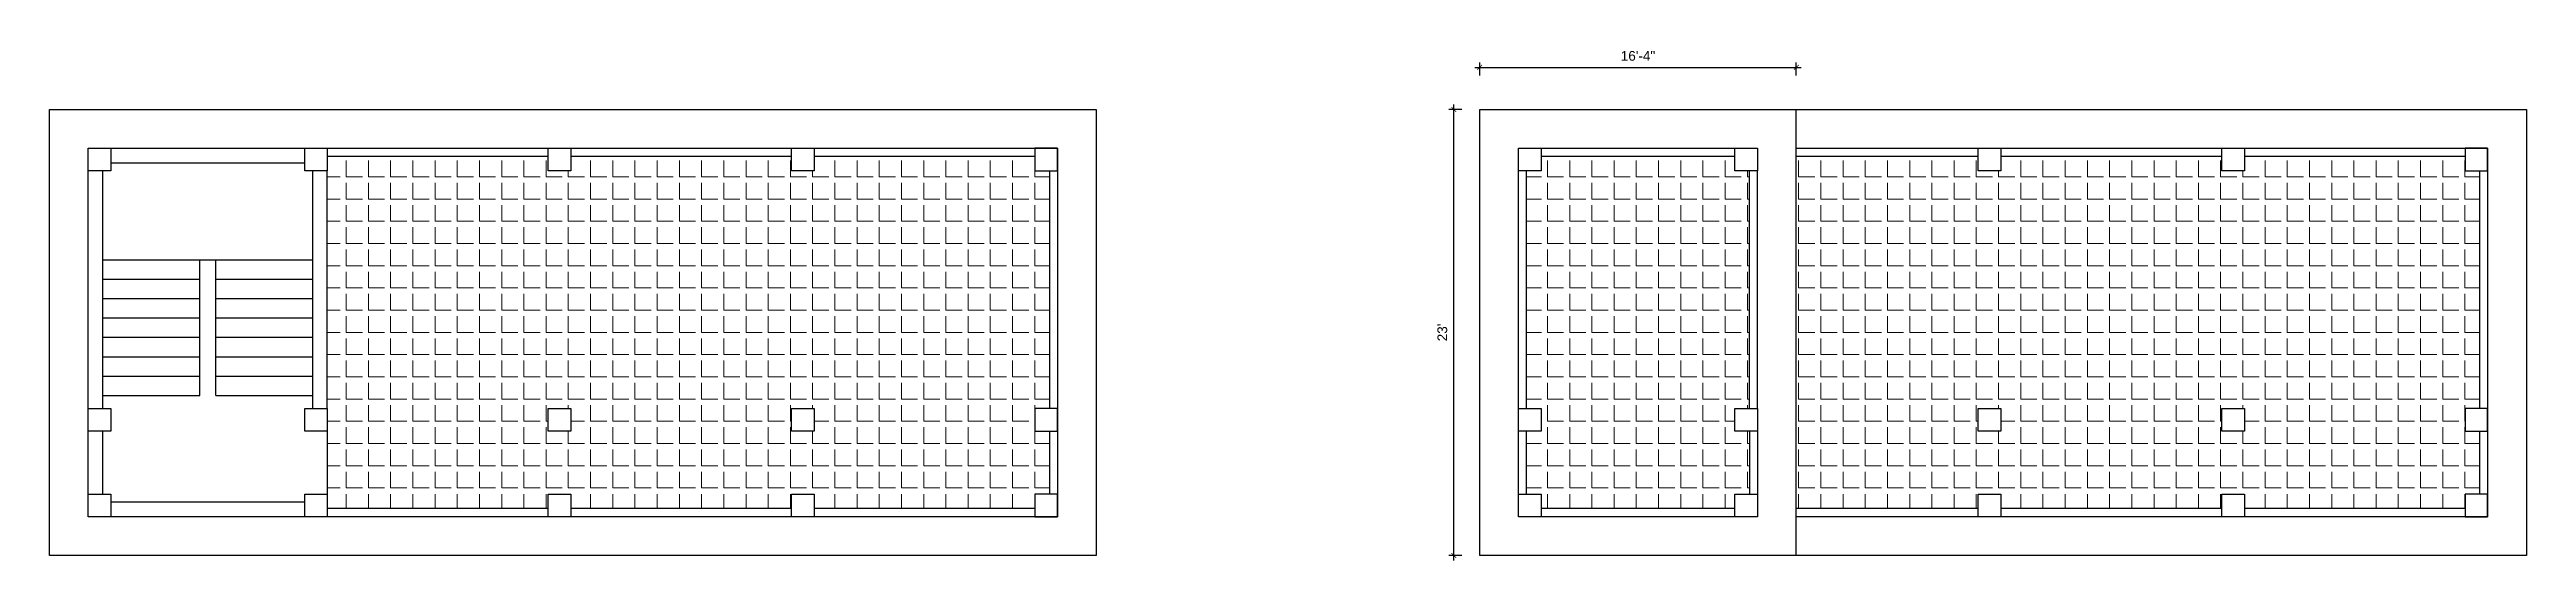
# Model space of a CAD drawing. Header units: inches. Extents: x 135 to 12999, y 9074 to 13214.
# Drawn here: x 2359 to 3892, y 11698 to 12014 of the extents above; entities that cross this region are included whole.
import ezdxf

# ---------------------------------------------------------------- set-up
doc = ezdxf.new("R2010")
doc.units = ezdxf.units.IN
doc.header["$MEASUREMENT"] = 0
doc.layers.add('hatch-.09', color=8, linetype='Continuous', lineweight=9)
doc.styles.add('arial 1000', font='arial.ttf')
doc.dimstyles.new("1-8'", dxfattribs={"dimtxt": 6, "dimasz": 3, "dimexe": 3, "dimexo": 6, "dimgap": 4, "dimtad": 1, "dimdec": 0, "dimzin": 0, "dimdsep": 46, "dimlunit": 4, "dimtxsty": 'arial 1000', "dimblk": 'ARCHTICK', "dimcen": 8, "dimdle": 3, "dimclrt": 7, "dimazin": 0, "dimtfac": 1, "dimtdec": 0, "dimtix": 1, "dimtmove": 2, "dimatfit": 3, "dimfxl": 5, "dimfxlon": 1, "dimarcsym": 0})

msp = doc.modelspace()

# ---------------------------------------------------------------- blocks, each defined once
blk = doc.blocks.new('_ArchTick')
at = {"color": 0, "const_width": 0.15}
blk.add_lwpolyline([(-0.5, -0.5), (0.5, 0.5)], dxfattribs=at)
blk = doc.blocks.new('*D625')
at = {"layer": 'Defpoints', "color": 0, "lineweight": -2, "transparency": 16777216}
for p, q in [((3241.3, 12002.7), (3443.3, 12002.7)), ((3244.3, 11997.7), (3244.3, 12005.7)), ((3440.3, 11997.7), (3440.3, 12005.7))]:
    blk.add_line(p, q, dxfattribs=at)
at = {"layer": 'Defpoints', "color": 0, "transparency": 16777216}
for p in [(3440.3, 12002.7), (3244.3, 11976.7), (3440.3, 11976.7)]:
    blk.add_point(p, dxfattribs=at)
at = {"layer": 'Defpoints', "color": 0, "lineweight": -2, "transparency": 16777216, "xscale": 3, "yscale": 3, "zscale": 3, "rotation": 180}
blk.add_blockref('_ArchTick', (3244.3, 12002.7), dxfattribs=at)
at = {"layer": 'Defpoints', "color": 0, "lineweight": -2, "transparency": 16777216, "xscale": 3, "yscale": 3, "zscale": 3}
blk.add_blockref('_ArchTick', (3440.3, 12002.7), dxfattribs=at)
at = {"layer": 'Defpoints', "color": 7, "transparency": 16777216, "insert": (3342.3, 12009.8), "char_height": 6, "attachment_point": 5, "style": 'arial 1000'}
blk.add_mtext('16\'-4"', dxfattribs=at)
blk = doc.blocks.new('*D626')
at = {"layer": 'Defpoints', "color": 0, "lineweight": -2, "transparency": 16777216}
for p, q in [((3233.3, 11976.7), (3225.3, 11976.7)), ((3228.3, 11697.7), (3228.3, 11979.7)), ((3233.3, 11700.7), (3225.3, 11700.7))]:
    blk.add_line(p, q, dxfattribs=at)
at = {"layer": 'Defpoints', "color": 0, "transparency": 16777216}
for p in [(3228.3, 11976.7), (3244.3, 11976.7), (3244.3, 11700.7)]:
    blk.add_point(p, dxfattribs=at)
at = {"layer": 'Defpoints', "color": 0, "lineweight": -2, "transparency": 16777216, "xscale": 3, "yscale": 3, "zscale": 3}
for p, rotation in [((3228.3, 11976.7), 90), ((3228.3, 11700.7), 270)]:
    blk.add_blockref('_ArchTick', p, dxfattribs=dict(at, rotation=rotation))
at = {"layer": 'Defpoints', "color": 7, "transparency": 16777216, "insert": (3221.2, 11838.7), "char_height": 6, "attachment_point": 5, "rotation": 90, "style": 'arial 1000'}
blk.add_mtext("23'", dxfattribs=at)

# ---------------------------------------------------------------- dimensions: what is measured, and where the dimension line sits
at = {"layer": 'Defpoints'}
dim = msp.add_linear_dim(base=(3440.3, 12002.7), p1=(3244.3, 11976.7), p2=(3440.3, 11976.7), dimstyle="1-8'", dxfattribs=at)
dim.commit()
dim.dimension.update_dxf_attribs({"geometry": '*D625', "text_midpoint": (3342.3, 12009.8)})
dim = msp.add_linear_dim(base=(3228.3, 11976.7), p1=(3244.3, 11700.7), p2=(3244.3, 11976.7), angle=90, dimstyle="1-8'", dxfattribs=at)
dim.commit()
dim.dimension.update_dxf_attribs({"geometry": '*D626', "text_midpoint": (3221.2, 11838.7)})

# ---------------------------------------------------------------- hatches: boundary and pattern name
at = {"layer": 'hatch-.09'}
h = msp.add_hatch(dxfattribs=at)
h.set_pattern_fill('ANGLE', color=256, scale=50)
h.set_pattern_definition([(0, (-97.415, 0), (0, 13.75), [10, -3.75]), (90, (-97.415, 0), (-13.75, 8e-16), [10, -3.75])])
h.paths.add_polyline_path([(2977.9, 11938.7), (2968.9, 11938.7), (2968.9, 11947.7), (2832.3, 11947.7), (2832.3, 11938.7), (2818.3, 11938.7), (2818.3, 11947.7), (2681.6, 11947.7), (2681.6, 11938.7), (2667.6, 11938.7), (2667.6, 11947.7), (2530.9, 11947.7), (2530.9, 11938.7), (2530.9, 11791.7), (2530.9, 11777.7), (2530.9, 11729.7), (2667.6, 11729.7), (2667.6, 11738.7), (2681.6, 11738.7), (2681.6, 11729.7), (2818.3, 11729.7), (2818.3, 11738.7), (2832.3, 11738.7), (2832.3, 11729.7), (2968.9, 11729.7), (2968.9, 11738.7), (2977.9, 11738.7), (2977.9, 11777.7), (2968.9, 11777.7), (2968.9, 11791.7), (2977.9, 11791.7)])
h.paths.add_polyline_path([(2681.6, 11791.7), (2681.6, 11777.7), (2667.6, 11777.7), (2667.6, 11791.7)], flags=16)
h.paths.add_polyline_path([(2818.3, 11791.7), (2832.3, 11791.7), (2832.3, 11777.7), (2818.3, 11777.7)], flags=16)
h = msp.add_hatch(dxfattribs=at)
h.set_pattern_fill('ANGLE', color=256, scale=50)
h.set_pattern_definition([(0, (0, 0), (0, 13.75), [10, -3.75]), (90, (0, 0), (-13.75, 8e-16), [10, -3.75])])
h.paths.add_polyline_path([(3411.3, 11938.7), (3402.3, 11938.7), (3402.3, 11947.7), (3282.3, 11947.7), (3282.3, 11938.7), (3273.3, 11938.7), (3273.3, 11791.7), (3282.3, 11791.7), (3282.3, 11777.7), (3273.3, 11777.7), (3273.3, 11738.7), (3282.3, 11738.7), (3282.3, 11729.7), (3402.3, 11729.7), (3402.3, 11738.7), (3411.3, 11738.7), (3411.3, 11777.7), (3402.3, 11777.7), (3402.3, 11791.7), (3411.3, 11791.7)])
h = msp.add_hatch(dxfattribs=at)
h.set_pattern_fill('ANGLE', color=256, scale=50)
h.set_pattern_definition([(0, (788, 0), (0, 13.75), [10, -3.75]), (90, (788, 0), (-13.75, 8e-16), [10, -3.75])])
h.paths.add_polyline_path([(3567, 11791.7), (3567, 11777.7), (3553, 11777.7), (3553, 11791.7)], flags=16)
h.paths.add_polyline_path([(3703.7, 11791.7), (3717.7, 11791.7), (3717.7, 11777.7), (3703.7, 11777.7)], flags=16)
h.paths.add_polyline_path([(3440.3, 11947.7), (3440.3, 11729.7), (3553, 11729.7), (3553, 11738.7), (3567, 11738.7), (3567, 11729.7), (3703.7, 11729.7), (3703.7, 11738.7), (3717.7, 11738.7), (3717.7, 11729.7), (3854.3, 11729.7), (3854.3, 11738.7), (3863.3, 11738.7), (3863.3, 11777.7), (3854.3, 11777.7), (3854.3, 11791.7), (3863.3, 11791.7), (3863.3, 11938.7), (3854.3, 11938.7), (3854.3, 11947.7), (3717.7, 11947.7), (3717.7, 11938.7), (3703.7, 11938.7), (3703.7, 11947.7), (3567, 11947.7), (3567, 11938.7), (3553, 11938.7), (3553, 11947.7)])

# ---------------------------------------------------------------- linework, layer by layer
at = {"layer": 'Defpoints'}
for p, q in [((2358.9, 11976.7), (3006.9, 11976.7)), ((2358.9, 11700.7), (2358.9, 11976.7)), ((3006.9, 11976.7), (3006.9, 11700.7)), ((3244.3, 11976.7), (3892.3, 11976.7)), ((3244.3, 11700.7), (3244.3, 11976.7)), ((3440.3, 11700.7), (3440.3, 11976.7)), ((3892.3, 11976.7), (3892.3, 11700.7)), ((2382.9, 11952.7), (2982.9, 11952.7)), ((2382.9, 11724.7), (2382.9, 11952.7)), ((2530.9, 11947.7), (2667.6, 11947.7)), ((2681.6, 11947.7), (2818.3, 11947.7)), ((2832.3, 11947.7), (2968.9, 11947.7)), ((2982.9, 11952.7), (2982.9, 11724.7)), ((3268.3, 11952.7), (3416.3, 11952.7)), ((3268.3, 11724.7), (3268.3, 11952.7)), ((3282.3, 11947.7), (3402.3, 11947.7)), ((3440.3, 11952.7), (3868.3, 11952.7)), ((3440.3, 11947.7), (3553, 11947.7)), ((3567, 11947.7), (3703.7, 11947.7)), ((3717.7, 11947.7), (3854.3, 11947.7)), ((3868.3, 11952.7), (3868.3, 11724.7)), ((2391.9, 11791.7), (2391.9, 11938.7)), ((2396.9, 11943.7), (2516.9, 11943.7)), ((2521.9, 11791.7), (2521.9, 11938.7)), ((2530.9, 11791.7), (2530.9, 11938.7)), ((2977.9, 11938.7), (2977.9, 11791.7)), ((3273.3, 11791.7), (3273.3, 11938.7)), ((3411.3, 11791.7), (3411.3, 11938.7)), ((3416.3, 11791.7), (3416.3, 11938.7)), ((3863.3, 11938.7), (3863.3, 11791.7)), ((2391.9, 11883.7), (2521.9, 11883.7)), ((2391.9, 11871.7), (2451.9, 11871.7)), ((2451.9, 11799.7), (2451.9, 11883.7)), ((2461.9, 11799.7), (2461.9, 11883.7)), ((2461.9, 11871.7), (2521.9, 11871.7)), ((2391.9, 11859.7), (2451.9, 11859.7)), ((2461.9, 11859.7), (2521.9, 11859.7)), ((2391.9, 11847.7), (2451.9, 11847.7)), ((2461.9, 11847.7), (2521.9, 11847.7)), ((2391.9, 11835.7), (2451.9, 11835.7)), ((2391.9, 11823.7), (2451.9, 11823.7)), ((2461.9, 11835.7), (2521.9, 11835.7)), ((2461.9, 11823.7), (2521.9, 11823.7)), ((2391.9, 11811.7), (2451.9, 11811.7)), ((2461.9, 11811.7), (2521.9, 11811.7)), ((2391.9, 11799.7), (2451.9, 11799.7)), ((2461.9, 11799.7), (2521.9, 11799.7)), ((2391.9, 11738.7), (2391.9, 11777.7)), ((2530.9, 11777.7), (2530.9, 11738.7)), ((2977.9, 11777.7), (2977.9, 11738.7)), ((3273.3, 11738.7), (3273.3, 11777.7)), ((3411.3, 11777.7), (3411.3, 11738.7)), ((3416.3, 11777.7), (3416.3, 11724.7)), ((3863.3, 11777.7), (3863.3, 11738.7)), ((2516.9, 11733.7), (2396.9, 11733.7)), ((2530.9, 11738.7), (2530.9, 11724.7)), ((2982.9, 11724.7), (2382.9, 11724.7)), ((2667.6, 11729.7), (2530.9, 11729.7)), ((2818.3, 11729.7), (2681.6, 11729.7)), ((2968.9, 11729.7), (2832.3, 11729.7)), ((3416.3, 11724.7), (3268.3, 11724.7)), ((3402.3, 11729.7), (3282.3, 11729.7)), ((3553, 11729.7), (3440.3, 11729.7)), ((3868.3, 11724.7), (3440.3, 11724.7)), ((3703.7, 11729.7), (3567, 11729.7)), ((3854.3, 11729.7), (3717.7, 11729.7)), ((3006.9, 11700.7), (2358.9, 11700.7)), ((3892.3, 11700.7), (3244.3, 11700.7))]:
    msp.add_line(p, q, dxfattribs=at)
for points in [[(2382.9, 11952.7), (2396.9, 11952.7), (2396.9, 11938.7), (2382.9, 11938.7)], [(2516.9, 11952.7), (2530.9, 11952.7), (2530.9, 11938.7), (2516.9, 11938.7)], [(2667.6, 11952.7), (2681.6, 11952.7), (2681.6, 11938.7), (2667.6, 11938.7)], [(2818.3, 11952.7), (2832.3, 11952.7), (2832.3, 11938.7), (2818.3, 11938.7)], [(2982.9, 11952.7), (2968.9, 11952.7), (2968.9, 11938.7), (2982.9, 11938.7)], [(3268.3, 11952.7), (3282.3, 11952.7), (3282.3, 11938.7), (3268.3, 11938.7)], [(3402.3, 11952.7), (3416.3, 11952.7), (3416.3, 11938.7), (3402.3, 11938.7)], [(3553, 11952.7), (3567, 11952.7), (3567, 11938.7), (3553, 11938.7)], [(3703.7, 11952.7), (3717.7, 11952.7), (3717.7, 11938.7), (3703.7, 11938.7)], [(3868.3, 11952.7), (3854.3, 11952.7), (3854.3, 11938.7), (3868.3, 11938.7)], [(2382.9, 11791.7), (2396.9, 11791.7), (2396.9, 11777.7), (2382.9, 11777.7)], [(2516.9, 11791.7), (2530.9, 11791.7), (2530.9, 11777.7), (2516.9, 11777.7)], [(2667.6, 11791.7), (2681.6, 11791.7), (2681.6, 11777.7), (2667.6, 11777.7)], [(2818.3, 11791.7), (2832.3, 11791.7), (2832.3, 11777.7), (2818.3, 11777.7)], [(2982.9, 11791.7), (2968.9, 11791.7), (2968.9, 11777.7), (2982.9, 11777.7)], [(3268.3, 11791.7), (3282.3, 11791.7), (3282.3, 11777.7), (3268.3, 11777.7)], [(3402.3, 11791.7), (3416.3, 11791.7), (3416.3, 11777.7), (3402.3, 11777.7)], [(3553, 11791.7), (3567, 11791.7), (3567, 11777.7), (3553, 11777.7)], [(3703.7, 11791.7), (3717.7, 11791.7), (3717.7, 11777.7), (3703.7, 11777.7)], [(3868.3, 11791.7), (3854.3, 11791.7), (3854.3, 11777.7), (3868.3, 11777.7)], [(2382.9, 11738.7), (2396.9, 11738.7), (2396.9, 11724.7), (2382.9, 11724.7)], [(2516.9, 11738.7), (2530.9, 11738.7), (2530.9, 11724.7), (2516.9, 11724.7)], [(2667.6, 11738.7), (2681.6, 11738.7), (2681.6, 11724.7), (2667.6, 11724.7)], [(2818.3, 11738.7), (2832.3, 11738.7), (2832.3, 11724.7), (2818.3, 11724.7)], [(2982.9, 11738.7), (2968.9, 11738.7), (2968.9, 11724.7), (2982.9, 11724.7)], [(3268.3, 11738.7), (3282.3, 11738.7), (3282.3, 11724.7), (3268.3, 11724.7)], [(3402.3, 11738.7), (3416.3, 11738.7), (3416.3, 11724.7), (3402.3, 11724.7)], [(3553, 11738.7), (3567, 11738.7), (3567, 11724.7), (3553, 11724.7)], [(3703.7, 11738.7), (3717.7, 11738.7), (3717.7, 11724.7), (3703.7, 11724.7)], [(3868.3, 11738.7), (3854.3, 11738.7), (3854.3, 11724.7), (3868.3, 11724.7)]]:
    msp.add_lwpolyline(points, close=True, dxfattribs=at)

msp.set_redraw_order([(e.dxf.handle, doc.entitydb.next_handle()) for e in msp.query("TEXT MTEXT ATTDEF DIMENSION ARC_DIMENSION")])  # texts and dimensions are drawn at this point

doc.saveas('drawing.dxf')
